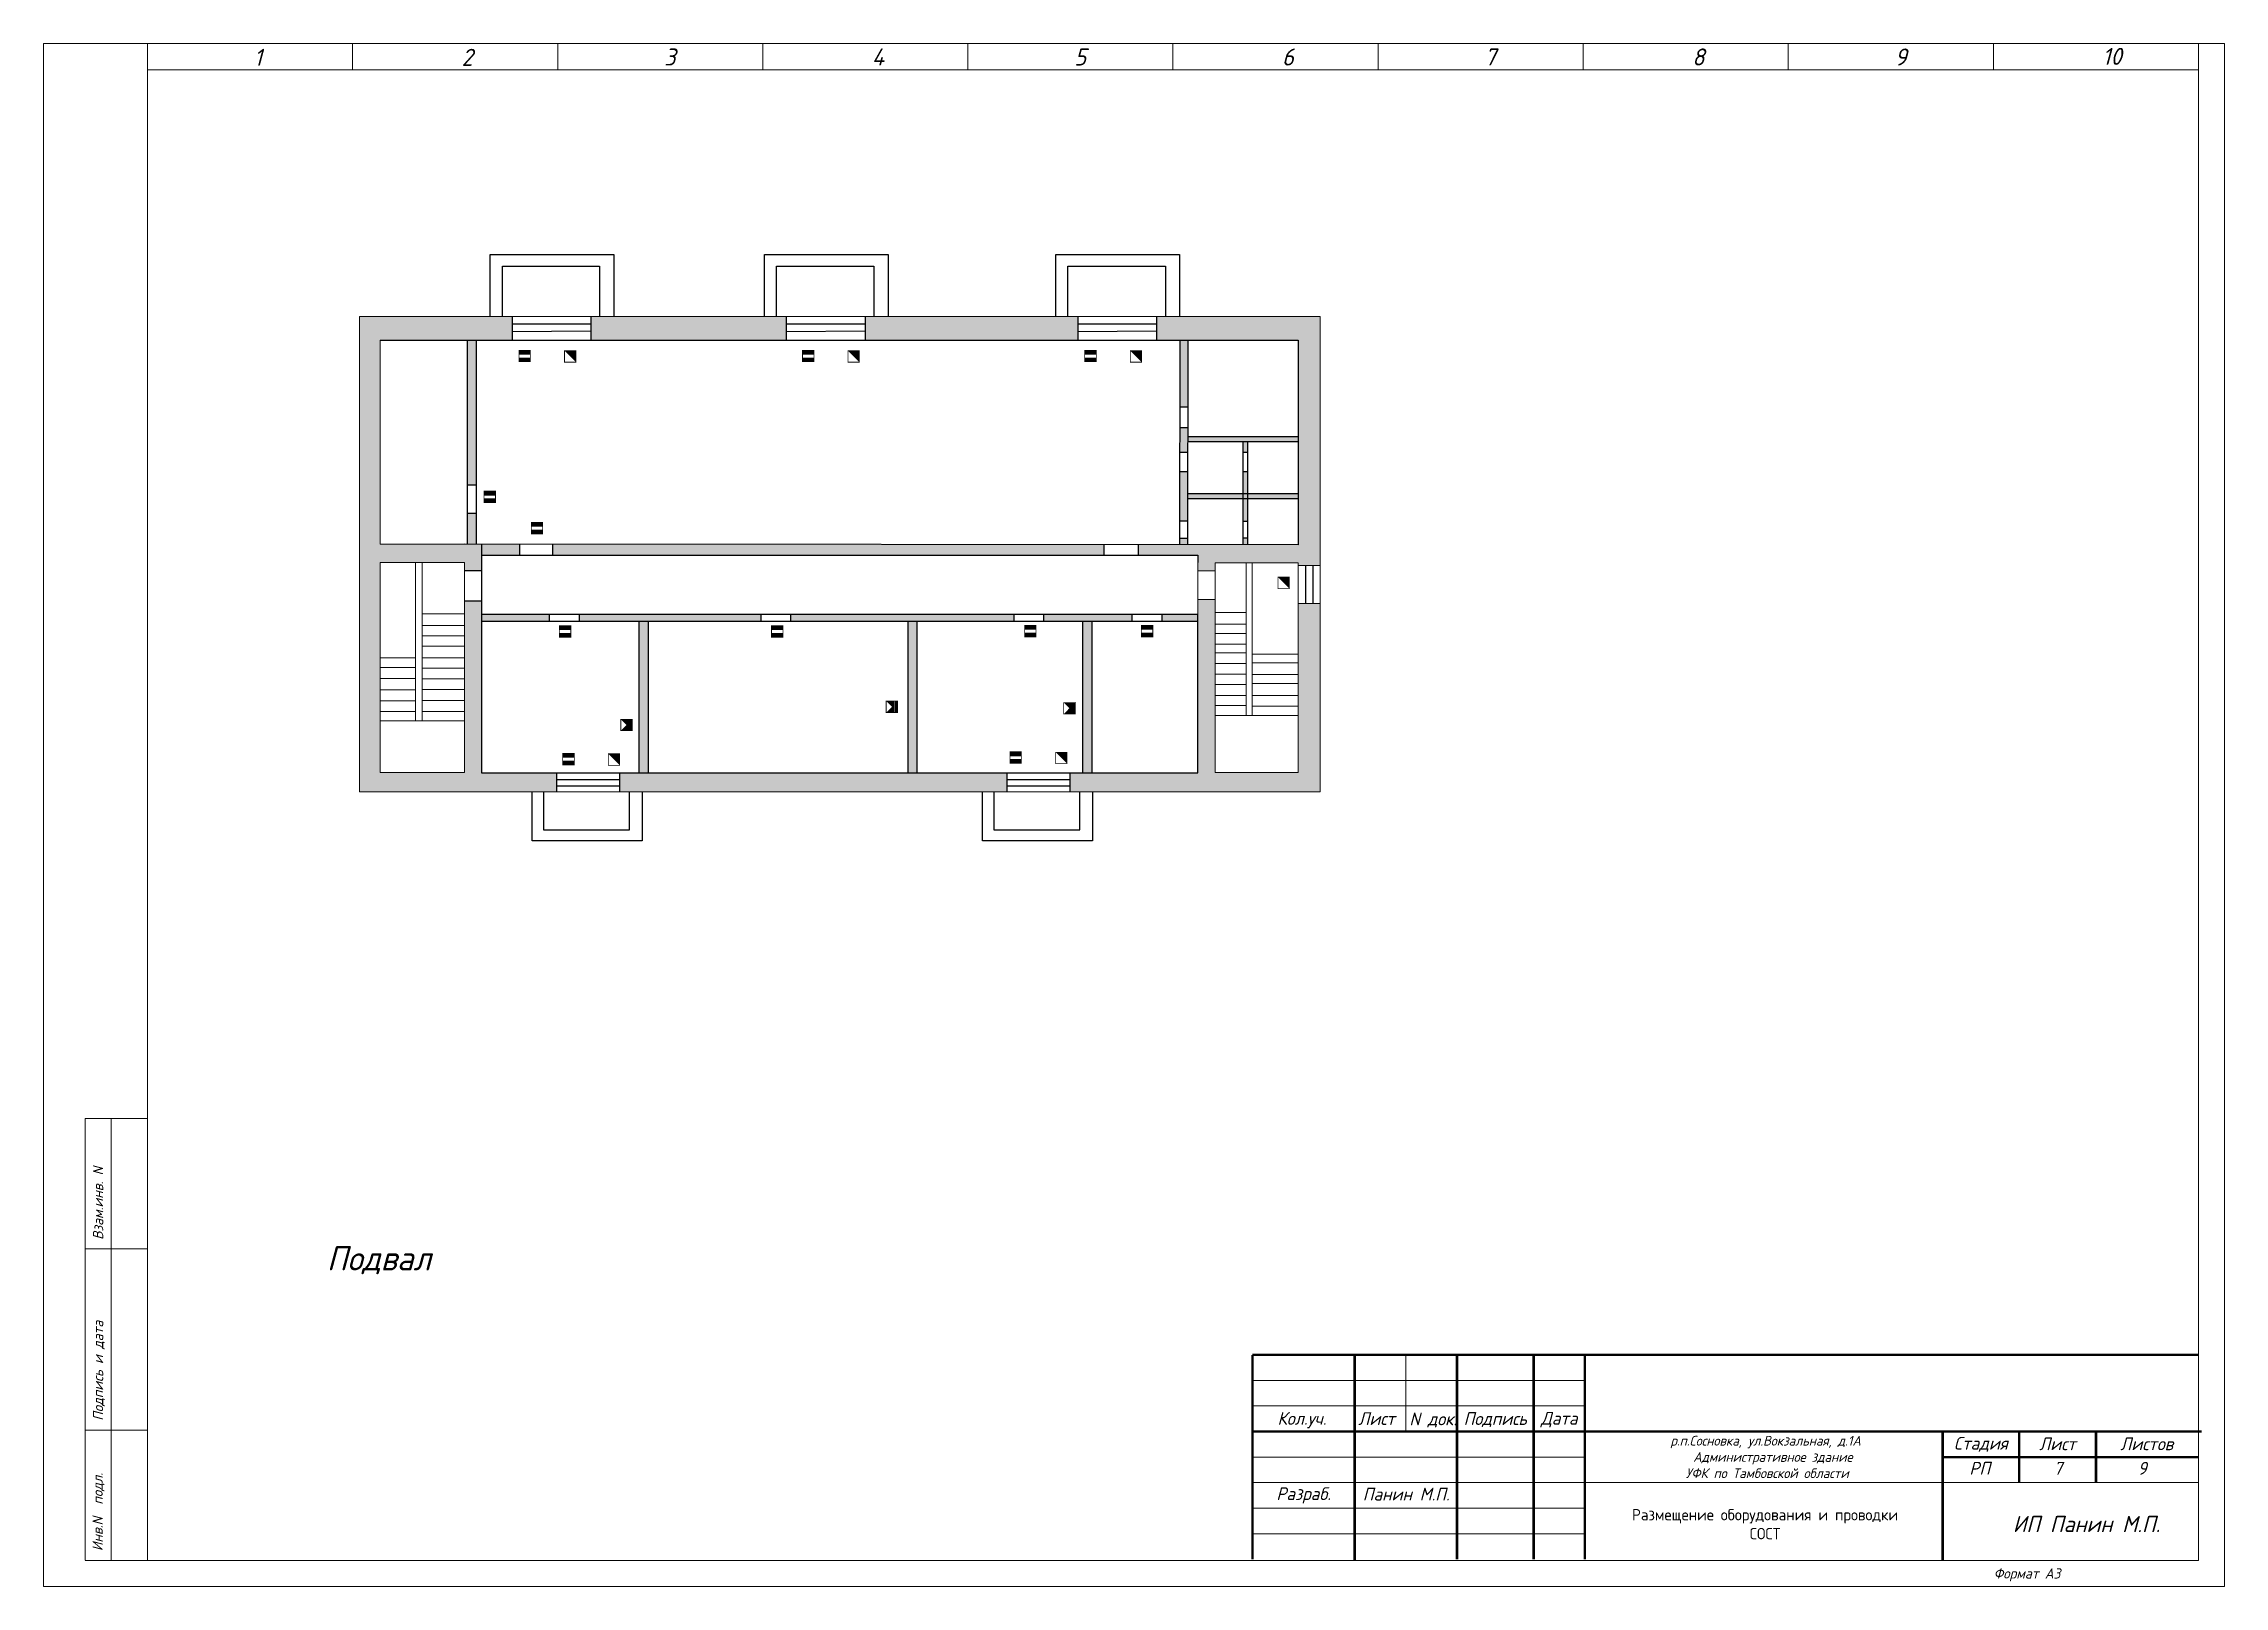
# Model space of a CAD drawing. Header units: inches. Extents: x 859 to 2956, y 393 to 1752.
# Drawn here: x 2821.1 to 2955.5, y 932.7 to 1027.8 of the extents above; entities that cross this region are included whole.
import ezdxf

# ---------------------------------------------------------------- set-up
doc = ezdxf.new("R2010")
doc.units = ezdxf.units.IN
doc.header["$MEASUREMENT"] = 0
doc.linetypes.add('Caddy_Solid', pattern=[0])
doc.layers.get('0').transparency = 0.7
for name, color, linetype in [('BLK_12_THHN', 9, 'Continuous'), ('DESC', 7, 'Continuous'), ('LINK', 9, 'Continuous')]:
    doc.layers.add(name, color=color, linetype=linetype)
doc.styles.get("Standard").update_dxf_attribs({"font": 'GOST_Common Italic_0.ttf'})

msp = doc.modelspace()

# ---------------------------------------------------------------- texts
at = {"layer": 'DESC', "lineweight": 13}
for s, height, p in [('1', 1.05, (2834.02, 1026.39)), ('2', 1.05, (2846.82, 1026.39)), ('3', 1.05, (2859.3, 1026.41)), ('4', 1.05, (2872.1, 1026.41)), ('5', 1.05, (2884.58, 1026.41)), ('6', 1.05, (2897.38, 1026.41)), ('7', 1.05, (2909.86, 1026.41)), ('8', 1.05, (2922.66, 1026.41)), ('9', 1.05, (2935.14, 1026.41)), ('10', 1.048, (2947.94, 1026.45)), ('Формат А3', 0.629, (2941.24, 933.2))]:
    msp.add_text(s, height=height, dxfattribs=at).set_placement(p)
for s, p in [('Взам.инв. N', (2824.73, 954.07)), ('Подпись и дата', (2824.73, 942.92)), ('Инв.N  подл.', (2824.7, 934.89))]:
    msp.add_text(s, height=0.6288, rotation=90, dxfattribs=at).set_placement(p)
at = {"layer": 'DESC', "color": 0, "lineweight": 15}
for s, p in [('Кол.уч.', (2897.1, 942.67)), ('Лист', (2902.08, 942.66)), ('N док.', (2905.23, 942.64)), ('РП', (2939.74, 939.6)), ('7', (2944.94, 939.6)), ('9', (2950.12, 939.6))]:
    msp.add_text(s, height=0.787, dxfattribs=at).set_placement(p)
at = {"layer": 'DESC', "color": 0, "lineweight": 15, "attachment_point": 1}
for s, width, gutter_width, heights, insert, char_height in [('Подвал', 41.6111, 17.44, [2.04], (2838.51, 953.68), 1.5), ('\\pi23.32503;р.п.Сосновка, ул.Вокзальная, д.1А\\P\\pi24.36617; Административное здание \\P\\pi24.27003;УФК по Тамбовской области', 59.1919, 1, [0], (2897.99, 941.99), 0.6), ('\\pi4.80835;ИП Панин М.П.', 17.9743, 1, [1.74], (2937.61, 937.06), 1)]:
    msp.add_mtext_dynamic_manual_height_columns(s, width=width, gutter_width=gutter_width, heights=heights, dxfattribs=dict(at, insert=insert, char_height=char_height))
at = {"layer": 'DESC', "color": 0, "lineweight": 15, "attachment_point": 5}
for s, insert, char_height, width in [('Подпись', (2910.52, 942.99), 0.787, 4.725), ('Дата', (2914.46, 942.99), 0.787, 3.15), ('Стадия', (2940.45, 941.47), 0.787, 4.725), ('Лист', (2945.17, 941.5), 0.787, 5.67), ('Листов', (2950.67, 941.5), 0.787, 5.3325), ('{\\fGOST Common|b0|i0|c204|p34;Размещение оборудования и проводки\\PСОСТ}', (2927.15, 936.55), 0.7, 25.2)]:
    msp.add_mtext(s, dxfattribs=dict(at, insert=insert, char_height=char_height, width=width))
at = {"layer": 'DESC', "color": 0, "insert": (2898.71, 938.32), "char_height": 0.787, "width": 6.3, "attachment_point": 5}
msp.add_mtext('Разраб.', dxfattribs=at)
at = {"layer": 'DESC', "lineweight": 15, "insert": (2905.03, 938.4), "char_height": 0.787, "width": 6.3, "attachment_point": 5}
msp.add_mtext('Панин М.П.', dxfattribs=at)

# ---------------------------------------------------------------- blocks, each defined once
blk = doc.blocks.new('Звуковой')
blk.add_lwpolyline([(0.1, 2.9, 0, 4, 0), (1.5, 1.51, 4, 4, 0)], format="xyseb")
at = {"const_width": 0.2}
blk.add_lwpolyline([(0, 0), (0, 3), (3, 3), (3, 0)], close=True, dxfattribs=at)
blk = doc.blocks.new('Объем')
at = {"const_width": 0.2}
blk.add_lwpolyline([(0, 0), (0, 3), (3, 3), (3, 0)], close=True, dxfattribs=at)
for points in [[(0.21, 2.94), (0.21, 0.09)], [(0.41, 2.94), (0.41, 0.09)], [(0.61, 2.94), (0.61, 0.09)], [(0.8, 2.94), (0.8, 0.09)], [(1.01, 2.94), (1.01, 0.09)], [(1.21, 2.94), (1.21, 0.09)], [(1.39, 1.52), (2.81, 2.97)], [(1.39, 2.94), (1.39, 0.09)], [(1.39, 1.48), (2.82, 0.03)], [(1.56, 2.93), (1.56, 1.76)], [(1.56, 0.09), (1.56, 1.25)], [(1.74, 0.06), (1.74, 1.05)], [(1.76, 2.94), (1.76, 1.94)], [(1.94, 2.95), (1.94, 2.15)], [(1.94, 0.06), (1.94, 0.87)], [(2.13, 2.93), (2.13, 2.33)], [(2.13, 0.05), (2.13, 0.66)], [(2.3, 2.93), (2.3, 2.52)], [(2.31, 0.06), (2.31, 0.48)], [(2.49, 2.94), (2.49, 2.7)], [(2.49, 0.07), (2.49, 0.29)]]:
    blk.add_lwpolyline(points, dxfattribs=at)

# ---------------------------------------------------------------- hatches: boundary and pattern name
at = {"layer": 'DESC', "lineweight": 15}
h = msp.add_hatch(color=0, dxfattribs=at)
h.dxf.hatch_style = 1
h.paths.add_polyline_path([(2850.35, 1008.42), (2850.35, 1008.16), (2851.05, 1008.16), (2851.05, 1008.42)])
h.paths.add_polyline_path([(2851.05, 1008.6), (2851.05, 1008.87), (2850.35, 1008.87), (2850.35, 1008.6)])
h = msp.add_hatch(color=0, dxfattribs=at)
h.dxf.hatch_style = 1
h.paths.add_polyline_path([(2867.83, 1008.42), (2867.83, 1008.16), (2868.53, 1008.16), (2868.53, 1008.42)])
h.paths.add_polyline_path([(2868.53, 1008.6), (2868.53, 1008.87), (2867.83, 1008.87), (2867.83, 1008.6)])
h = msp.add_hatch(color=0, dxfattribs=at)
h.dxf.hatch_style = 1
h.paths.add_polyline_path([(2885.22, 1008.42), (2885.22, 1008.16), (2885.93, 1008.16), (2885.93, 1008.42)])
h.paths.add_polyline_path([(2885.93, 1008.6), (2885.93, 1008.87), (2885.22, 1008.87), (2885.22, 1008.6)])
h = msp.add_hatch(color=0, dxfattribs=at)
h.dxf.hatch_style = 1
h.paths.add_polyline_path([(2848.2, 999.74), (2848.2, 999.48), (2848.91, 999.48), (2848.91, 999.74)])
h.paths.add_polyline_path([(2848.91, 999.92), (2848.91, 1000.19), (2848.2, 1000.19), (2848.2, 999.92)])
h = msp.add_hatch(color=0, dxfattribs=at)
h.dxf.hatch_style = 1
h.paths.add_polyline_path([(2851.11, 997.82), (2851.11, 997.56), (2851.81, 997.56), (2851.81, 997.82)])
h.paths.add_polyline_path([(2851.81, 998), (2851.81, 998.27), (2851.11, 998.27), (2851.11, 998)])
h = msp.add_hatch(color=0, dxfattribs=at)
h.dxf.hatch_style = 1
h.paths.add_polyline_path([(2852.84, 991.45), (2852.84, 991.19), (2853.55, 991.19), (2853.55, 991.45)])
h.paths.add_polyline_path([(2853.55, 991.63), (2853.55, 991.9), (2852.84, 991.9), (2852.84, 991.63)])
h = msp.add_hatch(color=0, dxfattribs=at)
h.dxf.hatch_style = 1
h.paths.add_polyline_path([(2865.92, 991.45), (2865.92, 991.19), (2866.62, 991.19), (2866.62, 991.45)])
h.paths.add_polyline_path([(2866.62, 991.63), (2866.62, 991.9), (2865.92, 991.9), (2865.92, 991.63)])
h = msp.add_hatch(color=0, dxfattribs=at)
h.dxf.hatch_style = 1
h.paths.add_polyline_path([(2881.52, 991.47), (2881.52, 991.21), (2882.22, 991.21), (2882.22, 991.47)])
h.paths.add_polyline_path([(2882.22, 991.65), (2882.22, 991.91), (2881.52, 991.91), (2881.52, 991.65)])
h = msp.add_hatch(color=0, dxfattribs=at)
h.dxf.hatch_style = 1
h.paths.add_polyline_path([(2888.71, 991.47), (2888.71, 991.21), (2889.42, 991.21), (2889.42, 991.47)])
h.paths.add_polyline_path([(2889.42, 991.65), (2889.42, 991.91), (2888.71, 991.91), (2888.71, 991.65)])
h = msp.add_hatch(color=0, dxfattribs=at)
h.dxf.hatch_style = 1
h.paths.add_polyline_path([(2853.05, 983.59), (2853.05, 983.33), (2853.76, 983.33), (2853.76, 983.59)])
h.paths.add_polyline_path([(2853.76, 983.77), (2853.76, 984.03), (2853.05, 984.03), (2853.05, 983.77)])
h = msp.add_hatch(color=0, dxfattribs=at)
h.dxf.hatch_style = 1
h.paths.add_polyline_path([(2880.62, 983.68), (2880.62, 983.42), (2881.32, 983.42), (2881.32, 983.68)])
h.paths.add_polyline_path([(2881.32, 983.86), (2881.32, 984.13), (2880.62, 984.13), (2880.62, 983.86)])
at = {"layer": 'LINK'}
h = msp.add_hatch(color=0, dxfattribs=at)
h.dxf.hatch_style = 1
h.paths.add_polyline_path([(2849.93, 1010.94), (2840.52, 1010.94), (2840.52, 981.67), (2852.66, 981.67), (2852.66, 982.83), (2848.05, 982.83), (2848.05, 993.41), (2846.99, 993.41), (2846.99, 982.86), (2841.79, 982.86), (2841.79, 995.79), (2846.99, 995.79), (2846.99, 995.27), (2848.05, 995.27), (2848.05, 996.93), (2846.99, 996.93), (2841.79, 996.93), (2841.79, 1009.5), (2849.93, 1009.5)])
h.paths.add_polyline_path([(2866.83, 1010.94), (2854.78, 1010.94), (2854.78, 1009.5), (2866.83, 1009.5)])
h.paths.add_polyline_path([(2884.79, 1010.94), (2871.68, 1010.94), (2871.68, 1009.5), (2884.79, 1009.5)])
h.paths.add_polyline_path([(2899.73, 1010.94), (2889.64, 1010.94), (2889.64, 1009.5), (2898.37, 1009.5), (2898.37, 997.32), (2898.37, 996.88), (2888.52, 996.89), (2888.52, 996.25), (2892.2, 996.25), (2892.2, 995.79), (2892.2, 995.27), (2893.27, 995.27), (2893.27, 995.78), (2898.37, 995.78), (2898.37, 995.61), (2899.73, 995.61)])
h.paths.add_polyline_path([(2899.73, 993.26), (2898.37, 993.26), (2898.37, 982.86), (2893.27, 982.86), (2893.27, 993.52), (2892.2, 993.52), (2892.2, 992.63), (2892.2, 982.83), (2884.31, 982.83), (2884.31, 981.67), (2899.73, 981.67)])
h.paths.add_polyline_path([(2886.4, 996.89), (2852.43, 996.92), (2852.43, 996.25), (2886.4, 996.25)])
h.paths.add_polyline_path([(2888.13, 992.61), (2882.69, 992.61), (2882.69, 992.18), (2888.13, 992.18)])
h.paths.add_polyline_path([(2892.2, 992.61), (2889.97, 992.61), (2889.97, 992.18), (2892.2, 992.18)], flags=17)
h.paths.add_polyline_path([(2885.66, 992.18), (2885.09, 992.18), (2885.09, 982.83), (2885.66, 982.83)], flags=17)
h.paths.add_polyline_path([(2880.42, 982.83), (2856.55, 982.83), (2856.55, 981.67), (2880.42, 981.67)])
h.paths.add_polyline_path([(2880.85, 992.61), (2867.09, 992.61), (2867.09, 992.18), (2880.85, 992.18)])
h.paths.add_polyline_path([(2874.88, 992.18), (2874.31, 992.18), (2874.31, 982.83), (2874.88, 982.83)])
h.paths.add_polyline_path([(2865.25, 992.61), (2854.06, 992.61), (2854.06, 992.18), (2865.25, 992.18)])
h.paths.add_polyline_path([(2852.22, 992.61), (2848.05, 992.61), (2848.05, 992.18), (2852.22, 992.18)], flags=17)
h.paths.add_polyline_path([(2850.39, 996.93), (2848.05, 996.93), (2848.05, 996.25), (2850.39, 996.25)], flags=17)
h.paths.add_polyline_path([(2847.71, 998.84), (2847.19, 998.84), (2847.19, 996.93), (2847.71, 996.93)], flags=17)
h.paths.add_polyline_path([(2847.72, 1009.5), (2847.19, 1009.5), (2847.19, 1000.57), (2847.71, 1000.57)], flags=17)
h.paths.add_polyline_path([(2858.32, 992.18), (2857.75, 992.18), (2857.75, 982.83), (2858.32, 982.83)])
h = msp.add_hatch(color=0, dxfattribs=at)
h.dxf.hatch_style = 1
h.paths.add_polyline_path([(2891.07, 1005.38), (2891.56, 1005.38), (2891.57, 1009.5), (2891.08, 1009.5)])
h.paths.add_polyline_path([(2891.07, 1002.6), (2891.56, 1002.6), (2891.56, 1004.1), (2891.07, 1004.1)])
h.paths.add_polyline_path([(2898.37, 1003.24), (2898.37, 1003.55), (2891.56, 1003.55), (2891.56, 1003.24)])
h.paths.add_polyline_path([(2891.56, 1001.4), (2891.07, 1001.4), (2891.07, 998.36), (2891.56, 998.36)])
h.paths.add_polyline_path([(2895.26, 1000.04), (2894.96, 1000.04), (2894.96, 999.73), (2895.26, 999.73)])
h.paths.add_polyline_path([(2894.96, 999.73), (2894.96, 1000.04), (2891.56, 1000.04), (2891.56, 999.73)])
h.paths.add_polyline_path([(2898.37, 999.73), (2898.37, 1000.04), (2895.26, 1000.04), (2895.26, 999.73)])
h.paths.add_polyline_path([(2895.26, 1001.4), (2894.97, 1001.4), (2894.96, 1000.04), (2895.26, 1000.04)])
h.paths.add_polyline_path([(2895.26, 1003.24), (2894.97, 1003.24), (2894.97, 1002.59), (2895.26, 1002.59)])
h.paths.add_polyline_path([(2895.26, 999.73), (2894.96, 999.73), (2894.96, 998.34), (2895.25, 998.34)])
h.paths.add_polyline_path([(2895.25, 997.32), (2894.96, 997.32), (2894.96, 996.89), (2895.25, 996.89)])
h.paths.add_polyline_path([(2891.56, 996.89), (2891.56, 997.3), (2891.07, 997.3), (2891.07, 996.89)])

# ---------------------------------------------------------------- linework, layer by layer
at = {"layer": 'BLK_12_THHN', "color": 0, "lineweight": 15}
for p, q in [((2840.52, 1010.94), (2899.73, 1010.94)), ((2840.52, 981.67), (2840.52, 1010.94)), ((2899.73, 1010.94), (2899.73, 981.67)), ((2841.79, 996.93), (2841.79, 1009.5)), ((2846.99, 996.93), (2841.79, 996.93)), ((2843.98, 995.79), (2843.98, 986.03)), ((2844.39, 995.79), (2844.39, 986.03)), ((2892.2, 995.79), (2892.2, 992.63)), ((2892.2, 995.27), (2893.27, 995.27)), ((2895.18, 995.78), (2895.18, 986.36)), ((2895.55, 995.78), (2895.55, 986.36)), ((2898.37, 995.61), (2899.73, 995.61)), ((2892.2, 993.52), (2893.27, 993.52)), ((2898.37, 993.26), (2899.73, 993.26)), ((2844.39, 992.64), (2846.99, 992.64)), ((2844.39, 991.91), (2846.99, 991.91)), ((2893.27, 992.72), (2895.18, 992.72)), ((2893.27, 992), (2895.18, 992)), ((2844.39, 991.28), (2846.99, 991.28)), ((2844.39, 990.63), (2846.99, 990.63)), ((2893.27, 991.42), (2895.18, 991.42)), ((2893.27, 990.77), (2895.18, 990.77)), ((2841.79, 989.92), (2843.98, 989.92)), ((2841.79, 989.32), (2843.98, 989.32)), ((2844.39, 989.92), (2846.99, 989.92)), ((2844.39, 989.29), (2846.99, 989.29)), ((2893.27, 990.22), (2895.18, 990.22)), ((2893.27, 989.57), (2895.18, 989.57)), ((2895.55, 990.15), (2898.37, 990.15)), ((2895.55, 989.61), (2898.37, 989.61)), ((2841.79, 988.64), (2843.98, 988.64)), ((2841.79, 987.95), (2843.98, 987.95)), ((2844.39, 988.62), (2846.99, 988.62)), ((2844.39, 987.97), (2846.99, 987.97)), ((2893.27, 988.92), (2895.18, 988.92)), ((2893.27, 988.27), (2895.18, 988.27)), ((2895.55, 988.89), (2898.37, 988.89)), ((2895.55, 988.34), (2898.37, 988.34)), ((2841.79, 987.28), (2843.98, 987.28)), ((2841.79, 986.61), (2843.98, 986.61)), ((2844.39, 987.3), (2846.99, 987.3)), ((2844.39, 986.61), (2846.99, 986.61)), ((2893.27, 987.59), (2895.18, 987.59)), ((2893.27, 986.98), (2895.18, 986.98)), ((2895.55, 987.59), (2898.37, 987.59)), ((2895.55, 986.94), (2898.37, 986.94)), ((2841.79, 986.03), (2846.99, 986.03)), ((2893.27, 986.36), (2898.37, 986.36)), ((2899.73, 981.67), (2840.52, 981.67))]:
    msp.add_line(p, q, dxfattribs=at)
for points in [[(2841.79, 995.79), (2846.99, 995.79), (2846.99, 982.86), (2841.79, 982.86)], [(2898.37, 995.78), (2893.27, 995.78), (2893.27, 982.86), (2898.37, 982.86)]]:
    msp.add_lwpolyline(points, close=True, dxfattribs=at)
at = {"layer": 'DESC', "linetype": 'Caddy_Solid', "lineweight": 15}
for p, q in [((2827.46, 1026.16), (2827.46, 1027.76)), ((2840.1, 1026.16), (2840.1, 1027.76)), ((2852.74, 1026.16), (2852.74, 1027.76)), ((2865.38, 1026.16), (2865.38, 1027.76)), ((2878.02, 1026.16), (2878.02, 1027.76)), ((2890.66, 1026.16), (2890.66, 1027.76)), ((2903.3, 1026.16), (2903.3, 1027.76)), ((2915.94, 1026.16), (2915.94, 1027.76)), ((2928.58, 1026.16), (2928.58, 1027.76)), ((2941.22, 1026.16), (2941.22, 1027.76)), ((2953.86, 1026.16), (2953.86, 1027.76)), ((2827.46, 1026.14), (2953.86, 1026.14)), ((2827.46, 1026.14), (2827.46, 934.32)), ((2953.86, 1026.14), (2953.86, 934.32)), ((2823.62, 934.34), (2823.62, 961.54)), ((2823.62, 961.54), (2827.46, 961.54)), ((2825.22, 961.54), (2825.22, 934.34)), ((2823.62, 953.52), (2827.46, 953.52)), ((2823.62, 942.34), (2827.46, 942.34)), ((2953.86, 934.32), (2823.62, 934.32))]:
    msp.add_line(p, q, dxfattribs=at)
at = {"layer": 'DESC', "color": 0, "lineweight": 15}
for p, q in [((2905.01, 946.98), (2905.01, 942.26)), ((2895.56, 945.41), (2916.04, 945.41)), ((2895.56, 943.83), (2916.04, 943.83)), ((2895.56, 940.68), (2916.04, 940.68)), ((2895.56, 939.11), (2916.04, 939.11)), ((2916.04, 939.11), (2953.84, 939.11)), ((2895.56, 937.53), (2916.04, 937.53)), ((2895.56, 935.96), (2916.04, 935.96))]:
    msp.add_line(p, q, dxfattribs=at)
at = {"layer": 'DESC', "lineweight": 15}
msp.add_lwpolyline([(2821.06, 932.72), (2955.46, 932.72), (2955.46, 1027.76), (2821.06, 1027.76)], close=True, dxfattribs=at)
at = {"layer": 'DESC', "color": 0, "lineweight": 15}
for points, const_width in [([(2850.35, 1008.87), (2851.05, 1008.87), (2851.05, 1008.16), (2850.35, 1008.16), (2850.35, 1008.87)], 0.047), ([(2867.83, 1008.87), (2868.53, 1008.87), (2868.53, 1008.16), (2867.83, 1008.16), (2867.83, 1008.87)], 0.047), ([(2885.22, 1008.87), (2885.93, 1008.87), (2885.93, 1008.16), (2885.22, 1008.16), (2885.22, 1008.87)], 0.047), ([(2848.2, 1000.19), (2848.91, 1000.19), (2848.91, 999.48), (2848.2, 999.48), (2848.2, 1000.19)], 0.047), ([(2851.11, 998.27), (2851.81, 998.27), (2851.81, 997.56), (2851.11, 997.56), (2851.11, 998.27)], 0.047), ([(2852.84, 991.9), (2853.55, 991.9), (2853.55, 991.19), (2852.84, 991.19), (2852.84, 991.9)], 0.047), ([(2865.92, 991.9), (2866.62, 991.9), (2866.62, 991.19), (2865.92, 991.19), (2865.92, 991.9)], 0.047), ([(2881.52, 991.91), (2882.22, 991.91), (2882.22, 991.21), (2881.52, 991.21), (2881.52, 991.91)], 0.047), ([(2888.71, 991.91), (2889.42, 991.91), (2889.42, 991.21), (2888.71, 991.21), (2888.71, 991.91)], 0.047), ([(2853.05, 984.03), (2853.76, 984.03), (2853.76, 983.33), (2853.05, 983.33), (2853.05, 984.03)], 0.047), ([(2880.62, 984.13), (2881.32, 984.13), (2881.32, 983.42), (2880.62, 983.42), (2880.62, 984.13)], 0.047), ([(2895.56, 946.98), (2953.84, 946.98)], 0.158), ([(2895.56, 946.98), (2895.56, 934.38)], 0.158), ([(2901.86, 946.98), (2901.86, 934.32)], 0.158), ([(2908.16, 946.98), (2908.16, 934.38)], 0.158), ([(2912.89, 946.98), (2912.89, 934.38)], 0.158), ([(2916.04, 946.98), (2916.04, 934.38)], 0.158), ([(2895.56, 942.26), (2953.84, 942.26)], 0.158), ([(2895.78, 942.26), (2954.05, 942.26)], 0.158), ([(2938.09, 934.32), (2938.09, 942.26)], 0.158), ([(2942.81, 939.11), (2942.81, 942.26)], 0.158), ([(2947.54, 939.11), (2947.54, 942.26)], 0.158), ([(2938.09, 940.68), (2953.84, 940.68)], 0.158)]:
    msp.add_lwpolyline(points, dxfattribs=dict(at, const_width=const_width))
at = {"layer": 'LINK', "color": 0}
for p, q in [((2848.58, 1010.94), (2848.58, 1014.76)), ((2848.58, 1014.76), (2856.2, 1014.76)), ((2856.2, 1014.76), (2856.2, 1010.94)), ((2865.49, 1010.94), (2865.49, 1014.76)), ((2865.49, 1014.76), (2873.11, 1014.76)), ((2873.11, 1014.76), (2873.11, 1010.94)), ((2883.45, 1010.94), (2883.45, 1014.76)), ((2883.45, 1014.76), (2891.07, 1014.76)), ((2891.07, 1014.76), (2891.07, 1010.94)), ((2849.33, 1010.94), (2849.33, 1014.05)), ((2849.33, 1014.05), (2855.32, 1014.05)), ((2855.32, 1014.05), (2855.32, 1010.94)), ((2866.23, 1010.94), (2866.23, 1014.05)), ((2866.23, 1014.05), (2872.23, 1014.05)), ((2872.23, 1014.05), (2872.23, 1010.94)), ((2884.19, 1010.94), (2884.19, 1014.05)), ((2884.19, 1014.05), (2890.19, 1014.05)), ((2890.19, 1014.05), (2890.19, 1010.94)), ((2849.93, 1010.94), (2849.93, 1009.5)), ((2854.78, 1010.94), (2854.78, 1009.5)), ((2866.83, 1010.94), (2866.83, 1009.5)), ((2871.68, 1010.94), (2871.68, 1009.5)), ((2884.79, 1010.94), (2884.79, 1009.5)), ((2889.64, 1010.94), (2889.64, 1009.5)), ((2841.79, 1009.5), (2898.37, 1009.5)), ((2847.19, 996.93), (2847.19, 1009.5)), ((2847.72, 1009.5), (2847.71, 996.93)), ((2849.93, 1010.49), (2854.78, 1010.49)), ((2849.93, 1010.03), (2854.78, 1010.06)), ((2866.83, 1010.49), (2871.68, 1010.49)), ((2866.83, 1010.03), (2871.68, 1010.06)), ((2884.79, 1010.49), (2889.64, 1010.49)), ((2884.79, 1010.03), (2889.64, 1010.06)), ((2891.08, 1009.5), (2891.07, 996.89)), ((2891.57, 1009.5), (2891.56, 996.89)), ((2898.37, 1009.5), (2898.37, 997.32)), ((2891.07, 1005.38), (2891.56, 1005.38)), ((2891.07, 1004.1), (2891.56, 1004.1)), ((2891.56, 1003.55), (2898.37, 1003.55)), ((2891.56, 1003.24), (2898.37, 1003.24)), ((2894.97, 1003.24), (2894.96, 996.89)), ((2895.26, 1003.24), (2895.25, 996.89)), ((2891.07, 1002.6), (2891.56, 1002.6)), ((2891.07, 1001.4), (2891.56, 1001.4)), ((2894.97, 1002.59), (2895.26, 1002.59)), ((2894.97, 1001.4), (2895.26, 1001.4)), ((2847.19, 1000.57), (2847.71, 1000.57)), ((2891.56, 1000.04), (2898.37, 1000.04)), ((2847.19, 998.84), (2847.71, 998.84)), ((2891.56, 999.73), (2898.37, 999.73)), ((2891.07, 998.36), (2891.56, 998.36)), ((2891.07, 997.3), (2891.56, 997.3)), ((2894.96, 998.34), (2895.25, 998.34)), ((2894.96, 997.32), (2895.25, 997.32)), ((2898.37, 997.32), (2898.37, 996.88)), ((2898.37, 996.88), (2846.99, 996.93)), ((2848.05, 996.93), (2848.05, 982.83)), ((2848.05, 996.25), (2892.2, 996.25)), ((2850.39, 996.93), (2850.39, 996.25)), ((2852.43, 996.92), (2852.43, 996.25)), ((2886.4, 996.89), (2886.4, 996.25)), ((2888.52, 996.89), (2888.52, 996.25)), ((2892.2, 996.25), (2892.2, 995.79)), ((2848.05, 995.27), (2846.99, 995.27)), ((2898.83, 995.61), (2898.83, 993.26)), ((2899.28, 995.61), (2899.28, 993.26)), ((2848.05, 993.41), (2846.99, 993.41)), ((2848.05, 992.61), (2892.2, 992.61)), ((2848.05, 992.18), (2892.2, 992.18)), ((2852.22, 992.61), (2852.22, 992.18)), ((2854.06, 992.61), (2854.06, 992.18)), ((2857.75, 992.18), (2857.75, 982.83)), ((2858.32, 992.18), (2858.32, 982.83)), ((2865.25, 992.61), (2865.25, 992.18)), ((2867.09, 992.61), (2867.09, 992.18)), ((2874.31, 992.18), (2874.31, 982.83)), ((2874.88, 992.18), (2874.88, 982.83)), ((2880.85, 992.61), (2880.85, 992.18)), ((2882.69, 992.61), (2882.69, 992.18)), ((2885.09, 992.18), (2885.09, 982.83)), ((2885.66, 992.18), (2885.66, 982.83)), ((2888.13, 992.61), (2888.13, 992.18)), ((2889.97, 992.61), (2889.97, 992.18)), ((2892.2, 982.83), (2892.2, 992.63)), ((2848.05, 982.83), (2892.2, 982.83)), ((2852.66, 982.83), (2852.66, 981.67)), ((2856.55, 982.83), (2856.55, 981.67)), ((2880.42, 982.83), (2880.42, 981.67)), ((2884.31, 982.83), (2884.31, 981.67)), ((2851.16, 978.65), (2851.16, 981.67)), ((2851.86, 981.67), (2851.86, 979.32)), ((2852.66, 982.43), (2856.55, 982.43)), ((2852.66, 982.04), (2856.55, 982.04)), ((2857.16, 979.32), (2857.16, 981.67)), ((2857.94, 981.67), (2857.94, 978.65)), ((2878.92, 978.65), (2878.92, 981.67)), ((2879.62, 981.67), (2879.62, 979.32)), ((2880.42, 982.43), (2884.31, 982.43)), ((2880.42, 982.04), (2884.31, 982.04)), ((2884.92, 979.32), (2884.92, 981.67)), ((2885.7, 981.67), (2885.7, 978.65)), ((2857.94, 978.65), (2851.16, 978.65)), ((2851.86, 979.32), (2857.16, 979.32)), ((2885.7, 978.65), (2878.92, 978.65)), ((2879.62, 979.32), (2884.92, 979.32))]:
    msp.add_line(p, q, dxfattribs=at)

# ---------------------------------------------------------------- block references
at = {"layer": 'DESC', "color": 0}
for name, p, xscale, yscale, zscale, rotation in [('Звуковой', (2853.16, 1008.84), 0.2351986559999729, 0.2351986559999729, 0.2351986559999729, 270), ('Звуковой', (2870.63, 1008.84), 0.2351986559999729, 0.2351986559999729, 0.2351986559999729, 270), ('Звуковой', (2888.03, 1008.84), 0.2351986559999729, 0.2351986559999729, 0.2351986559999729, 270), ('Звуковой', (2897.13, 994.89), 0.2351986559999729, 0.2351986559999729, 0.2351986559999729, 270), ('Объем', (2873.69, 986.55), -0.2351865600000282, 0.2351865600000034, 0.23518656, 0.05815664228504325), ('Объем', (2884.63, 986.46), -0.2351865600000282, 0.2351865600000034, 0.23518656, 0.05815664228504325), ('Объем', (2857.34, 985.43), -0.2351865600000282, 0.2351865600000034, 0.23518656, 0.05815664228504325), ('Звуковой', (2855.86, 984.01), 0.2351986559999729, 0.2351986559999729, 0.2351986559999729, 270), ('Звуковой', (2883.43, 984.1), 0.2351986559999729, 0.2351986559999729, 0.2351986559999729, 270)]:
    msp.add_blockref(name, p, dxfattribs=dict(at, xscale=xscale, yscale=yscale, zscale=zscale, rotation=rotation))

msp.set_redraw_order([(e.dxf.handle, doc.entitydb.next_handle()) for e in msp.query("TEXT MTEXT ATTDEF DIMENSION ARC_DIMENSION")])  # texts and dimensions are drawn at this point

doc.saveas('drawing.dxf')
